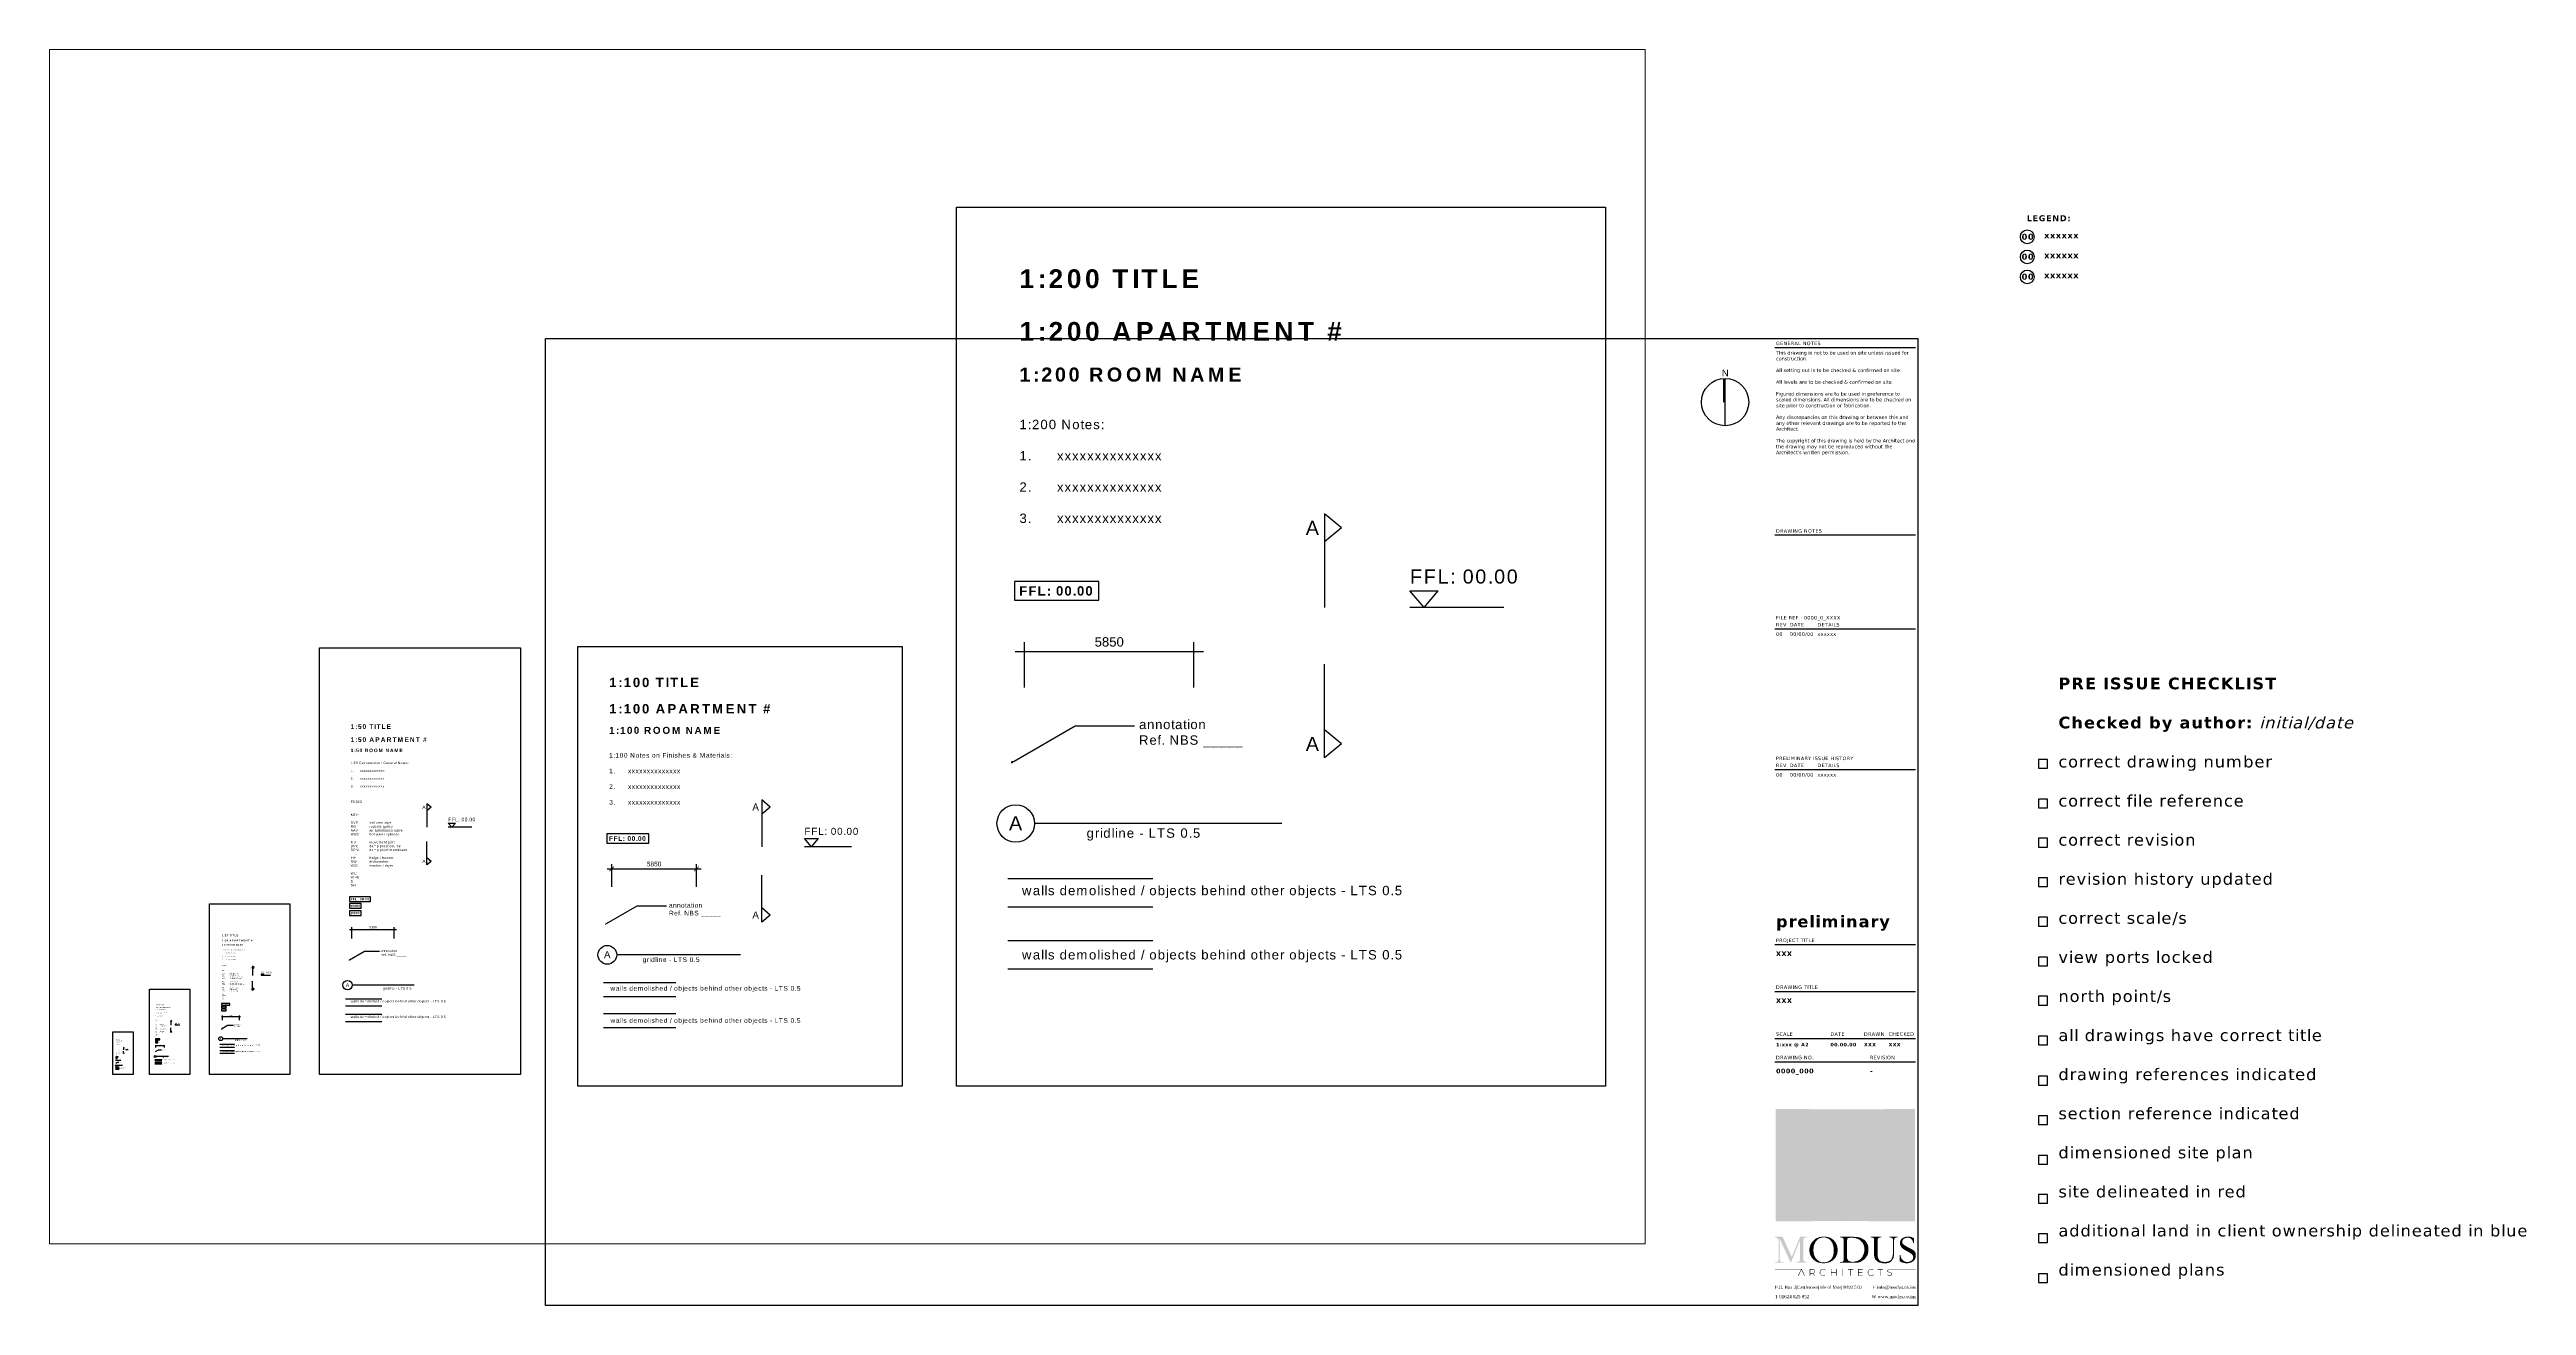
# Paper-space layout '(A2) 0000_000_XX XXX' of a CAD drawing. Header units: millimetres. Extents: x 61 to 1117, y 339 to 875.
# The model-space entities are those that its viewports show. They can reach past a viewport. Long polylines and large blocks are cut down to what shows.
import ezdxf
from ezdxf import colors
from ezdxf.entities.mleader import LeaderData, LeaderLine
from ezdxf.math import Vec2, Vec3

# ---------------------------------------------------------------- set-up
doc = ezdxf.new("R2010")
doc.units = ezdxf.units.MM
doc.header["$LTSCALE"] = 25
doc.header["$MEASUREMENT"] = 0
for name, pattern in [('ACAD_ISO11W100', [33, 12, -3, 12, -3, 0, -3]), ('DASHED2', [9.525, 6.35, -3.175]), ('HIDDEN2', [4.7625, 3.175, -1.5875])]:
    doc.linetypes.add(name, pattern=pattern)
for name, color, linetype, plot in [('01 - Outlines', 3, 'Continuous', False), ('01 - Preliminary Issue History', 1, 'Continuous', False), ('01 - Vport', 11, 'Continuous', False)]:
    doc.layers.add(name, color=color, linetype=linetype, plot=plot)
for name, color, linetype in [('01 - Title Block', 8, 'Continuous'), ('02 - Titles', 7, 'Continuous'), ('03 - Grids', 8, 'ACAD_ISO11W100'), ('05 - General Notes', 6, 'Continuous'), ('06 - Room Names', 2, 'Continuous'), ('07 - Dimensions', 6, 'Continuous'), ('19 - Air Barrier', 8, 'Continuous'), ('20 - Existing Walls', 2, 'Continuous'), ('21 - New Walls', 4, 'Continuous')]:
    doc.layers.add(name, color=color, linetype=linetype)
doc.styles.add('GENERATED_STYLE_1', font='arial.ttf')
doc.styles.add('GENERATED_STYLE_7', font='arialbd.ttf')
doc.styles.get("Standard").update_dxf_attribs({"font": 'arial.ttf'})
doc.dimstyles.new('Dimstyle_6', dxfattribs={"dimtxt": 100, "dimasz": 100, "dimexe": 0.18, "dimexo": 0, "dimgap": 25, "dimtad": 1, "dimtih": 1, "dimtoh": 1, "dimdec": 0, "dimzin": 0, "dimdsep": 46, "dimtxsty": 'GENERATED_STYLE_1', "dimblk": 'ARCHTICK', "dimcen": 0.09, "dimclrd": 256, "dimclre": 256, "dimclrt": 256, "dimazin": 0, "dimtfac": 1, "dimtdec": 0, "dimtmove": 2, "dimatfit": 3, "dimfxl": 1, "dimtolj": 1, "dimtzin": 0, "dimlwd": -1, "dimlwe": -1, "dimarcsym": 0})
doc.dimstyles.new('MODUS 50', dxfattribs={"dimtxt": 100, "dimasz": 100, "dimexe": 100, "dimexo": 0, "dimgap": 50, "dimtad": 2, "dimtoh": 1, "dimdec": 0, "dimzin": 0, "dimdsep": 46, "dimtxsty": 'GENERATED_STYLE_1', "dimblk": 'ARCHTICK', "dimcen": 0.09, "dimdle": 100, "dimclrd": 256, "dimclre": 256, "dimclrt": 256, "dimazin": 0, "dimtfac": 1, "dimtdec": 0, "dimtmove": 2, "dimatfit": 3, "dimfxl": 1, "dimtolj": 1, "dimtzin": 0, "dimlwd": -1, "dimlwe": -1, "dimarcsym": 0})

# ---------------------------------------------------------------- blocks, each defined once
blk = doc.blocks.new('*U10')
blk.add_lwpolyline([(-0.09375, -0.046875), (0, -0.046875), (0, 0.046875), (-0.09375, 0.046875)], close=True)
blk = doc.blocks.new('_ArchTick')
at = {"color": 0, "linetype": 'ByBlock', "const_width": 0.15}
blk.add_lwpolyline([(-0.5, -0.5), (0.5, 0.5)], dxfattribs=at)
blk = doc.blocks.new('*D20')
at = {"layer": '07 - Dimensions', "transparency": 16777216}
for p, q in [((21064, 9271), (25076, 9271)), ((21264, 8501), (21264, 9471)), ((24876, 8501), (24876, 9471))]:
    blk.add_line(p, q, dxfattribs=at)
at = {"layer": 'Defpoints', "color": 0, "linetype": 'Continuous', "transparency": 16777216}
for p in [(21264, 8501), (24876, 9271), (24876, 8501)]:
    blk.add_point(p, dxfattribs=at)
at = {"layer": '07 - Dimensions', "linetype": 'Continuous', "transparency": 16777216, "xscale": 200, "yscale": 200, "zscale": 200, "rotation": 180}
blk.add_blockref('_ArchTick', (21264, 9271), dxfattribs=at)
at = {"layer": '07 - Dimensions', "linetype": 'Continuous', "transparency": 16777216, "xscale": 200, "yscale": 200, "zscale": 200}
blk.add_blockref('_ArchTick', (24876, 9271), dxfattribs=at)
at = {"layer": '07 - Dimensions', "linetype": 'Continuous', "transparency": 16777216, "insert": (23070, 9473), "char_height": 200, "attachment_point": 5, "style": 'GENERATED_STYLE_1'}
blk.add_mtext('\\A1;\\A1;5850', dxfattribs=at)
blk = doc.blocks.new('_Dot')
at = {"color": 0, "linetype": 'ByBlock', "lineweight": -2}
blk.add_line((-0.5, 0), (-1, 0), dxfattribs=at)
at = {"color": 0, "linetype": 'ByBlock', "const_width": 0.5}
blk.add_lwpolyline([(-0.25, 0, 1), (0.25, 0, 1)], format="xyb", close=True, dxfattribs=at)
blk = doc.blocks.new('*D21')
at = {"layer": '07 - Dimensions', "transparency": 16777216}
for p, q in [((10091, 6676), (12097, 6676)), ((10191, 6291), (10191, 6776)), ((11997, 6291), (11997, 6776))]:
    blk.add_line(p, q, dxfattribs=at)
at = {"layer": 'Defpoints', "color": 0, "linetype": 'Continuous', "transparency": 16777216}
for p in [(11997, 6676), (10191, 6291), (11997, 6291)]:
    blk.add_point(p, dxfattribs=at)
at = {"layer": '07 - Dimensions', "linetype": 'Continuous', "transparency": 16777216, "xscale": 100, "yscale": 100, "zscale": 100, "rotation": 180}
blk.add_blockref('_ArchTick', (10191, 6676), dxfattribs=at)
at = {"layer": '07 - Dimensions', "linetype": 'Continuous', "transparency": 16777216, "xscale": 100, "yscale": 100, "zscale": 100}
blk.add_blockref('_ArchTick', (11997, 6676), dxfattribs=at)
at = {"layer": '07 - Dimensions', "linetype": 'Continuous', "transparency": 16777216, "insert": (11094, 6777), "char_height": 100, "attachment_point": 5, "style": 'GENERATED_STYLE_1'}
blk.add_mtext('\\A1;\\A1;5850', dxfattribs=at)
blk = doc.blocks.new('*D17')
at = {"layer": '07 - Dimensions', "transparency": 16777216}
for p, q in [((38461, 18542), (46486, 18542)), ((38861, 17002), (38861, 18942)), ((46086, 17002), (46086, 18942))]:
    blk.add_line(p, q, dxfattribs=at)
at = {"layer": 'Defpoints', "color": 0, "linetype": 'Continuous', "transparency": 16777216}
for p in [(46086, 18542), (38861, 17002), (46086, 17002)]:
    blk.add_point(p, dxfattribs=at)
at = {"layer": '07 - Dimensions', "linetype": 'Continuous', "transparency": 16777216, "xscale": 20, "yscale": 20, "zscale": 20, "rotation": 180}
blk.add_blockref('_ArchTick', (38861, 18542), dxfattribs=at)
at = {"layer": '07 - Dimensions', "linetype": 'Continuous', "transparency": 16777216, "xscale": 20, "yscale": 20, "zscale": 20}
blk.add_blockref('_ArchTick', (46086, 18542), dxfattribs=at)
at = {"layer": '07 - Dimensions', "linetype": 'Continuous', "transparency": 16777216, "insert": (42473, 18947), "char_height": 400, "attachment_point": 5, "style": 'GENERATED_STYLE_1'}
blk.add_mtext('\\A1;\\A1;5850', dxfattribs=at)
blk = doc.blocks.new('*D18')
at = {"layer": '07 - Dimensions', "transparency": 16777216}
for p, q in [((4631, 2969), (5433, 2969)), ((4671, 2815), (4671, 3009)), ((5393, 2815), (5393, 3009))]:
    blk.add_line(p, q, dxfattribs=at)
at = {"layer": 'Defpoints', "color": 0, "linetype": 'Continuous', "transparency": 16777216}
for p in [(4671, 2815), (5393, 2969), (5393, 2815)]:
    blk.add_point(p, dxfattribs=at)
at = {"layer": '07 - Dimensions', "linetype": 'Continuous', "transparency": 16777216, "xscale": 40, "yscale": 40, "zscale": 40, "rotation": 180}
blk.add_blockref('_ArchTick', (4671, 2969), dxfattribs=at)
at = {"layer": '07 - Dimensions', "linetype": 'Continuous', "transparency": 16777216, "xscale": 40, "yscale": 40, "zscale": 40}
blk.add_blockref('_ArchTick', (5393, 2969), dxfattribs=at)
at = {"layer": '07 - Dimensions', "linetype": 'Continuous', "transparency": 16777216, "insert": (5032, 3009), "char_height": 40, "attachment_point": 5, "style": 'GENERATED_STYLE_1'}
blk.add_mtext('\\A1;\\A1;5850', dxfattribs=at)
blk = doc.blocks.new('*D19')
at = {"layer": '07 - Dimensions', "transparency": 16777216}
for p, q in [((1817, 1733), (2218, 1733)), ((1837, 1656), (1837, 1753)), ((2198, 1656), (2198, 1753))]:
    blk.add_line(p, q, dxfattribs=at)
at = {"layer": 'Defpoints', "color": 0, "linetype": 'Continuous', "transparency": 16777216}
for p in [(1837, 1656), (2198, 1733), (2198, 1656)]:
    blk.add_point(p, dxfattribs=at)
at = {"layer": '07 - Dimensions', "linetype": 'Continuous', "transparency": 16777216, "xscale": 20, "yscale": 20, "zscale": 20, "rotation": 180}
blk.add_blockref('_ArchTick', (1837, 1733), dxfattribs=at)
at = {"layer": '07 - Dimensions', "linetype": 'Continuous', "transparency": 16777216, "xscale": 20, "yscale": 20, "zscale": 20}
blk.add_blockref('_ArchTick', (2198, 1733), dxfattribs=at)
at = {"layer": '07 - Dimensions', "linetype": 'Continuous', "transparency": 16777216, "insert": (2017, 1753), "char_height": 20, "attachment_point": 5, "style": 'GENERATED_STYLE_1'}
blk.add_mtext('\\A1;\\A1;5850', dxfattribs=at)
blk = doc.blocks.new('*D16')
at = {"layer": '07 - Dimensions', "transparency": 16777216}
for p, q in [((129, 1115), (329, 1115)), ((139, 1077), (139, 1125)), ((319, 1077), (319, 1125))]:
    blk.add_line(p, q, dxfattribs=at)
at = {"layer": 'Defpoints', "color": 0, "linetype": 'Continuous', "transparency": 16777216}
for p in [(139, 1077), (319, 1115), (319, 1077)]:
    blk.add_point(p, dxfattribs=at)
at = {"layer": '07 - Dimensions', "linetype": 'Continuous', "transparency": 16777216, "xscale": 10, "yscale": 10, "zscale": 10, "rotation": 180}
blk.add_blockref('_ArchTick', (139, 1115), dxfattribs=at)
at = {"layer": '07 - Dimensions', "linetype": 'Continuous', "transparency": 16777216, "xscale": 10, "yscale": 10, "zscale": 10}
blk.add_blockref('_ArchTick', (319, 1115), dxfattribs=at)
at = {"layer": '07 - Dimensions', "linetype": 'Continuous', "transparency": 16777216, "insert": (229, 1126), "char_height": 10, "attachment_point": 5, "style": 'GENERATED_STYLE_1'}
blk.add_mtext('\\A1;\\A1;5850', dxfattribs=at)

msp = doc.modelspace()

# ---------------------------------------------------------------- linework, layer by layer
at = {"layer": '03 - Grids'}
for p, q in [((49834.6, 11204.2), (39286.7, 11204.2)), ((26750.7, 5602.1), (21476.8, 5602.1)), ((12840.4, 4313.5), (10203.5, 4313.5)), ((2366.6, 1260.9), (1839.3, 1260.9)), ((5730.9, 2024), (4676.1, 2024)), ((403.7, 879.3), (140, 879.3))]:
    msp.add_line(p, q, dxfattribs=at)
at = {"layer": '03 - Grids', "color": 7, "linetype": 'Continuous'}
for centre, radius in [((38486.7, 11204.2), 800), ((21076.8, 5602.1), 400), ((10003.5, 4313.5), 200), ((1799.3, 1260.9), 40), ((4596.1, 2024), 80), ((120, 879.3), 20)]:
    msp.add_circle(centre, radius, dxfattribs=at)
at = {"layer": '05 - General Notes', "color": 6}
for points in [[(35959.6, 37492.9), (63621.6, 37492.9), (63621.6, 0), (35959.6, 0)], [(17379, 497.7), (8803.7, 497.7), (8803.7, 18691.1), (17379, 18691.1)], [(19813.2, 18746.4), (33644.2, 18746.4), (33644.2, 0), (19813.2, 0)], [(7546.3, 497.7), (4116.2, 497.7), (4116.2, 7775.1), (7546.3, 7775.1)], [(3274.4, 497.7), (1559.3, 497.7), (1559.3, 4136.4), (3274.4, 4136.4)], [(857.5, 497.7), (0, 497.7), (0, 2317), (857.5, 2317)]]:
    msp.add_lwpolyline(points, close=True, dxfattribs=at)
at = {"layer": '05 - General Notes', "color": 8}
for points in [[(38434.8, 20725.1), (42034.8, 20725.1), (42034.8, 21525.1), (38434.8, 21525.1)], [(21050.8, 10362.6), (22850.8, 10362.6), (22850.8, 10762.6), (21050.8, 10762.6)], [(10084.1, 7876.1), (10984.1, 7876.1), (10984.1, 8076.1), (10084.1, 8076.1)], [(10084.1, 7588.3), (10584.1, 7588.3), (10584.1, 7788.3), (10084.1, 7788.3)], [(10084.1, 7284.5), (10584.1, 7284.5), (10584.1, 7484.5), (10084.1, 7484.5)], [(4628.3, 3449.1), (4988.3, 3449.1), (4988.3, 3529.1), (4628.3, 3529.1)], [(4628.3, 3333.9), (4828.3, 3333.9), (4828.3, 3413.9), (4628.3, 3413.9)], [(4628.3, 3212.4), (4828.3, 3212.4), (4828.3, 3292.4), (4628.3, 3292.4)], [(128, 1235.5), (218, 1235.5), (218, 1255.5), (128, 1255.5)], [(128, 1206.8), (178, 1206.8), (178, 1226.8), (128, 1226.8)], [(128, 1176.4), (178, 1176.4), (178, 1196.4), (128, 1196.4)], [(1815.4, 1973.4), (1995.4, 1973.4), (1995.4, 2013.4), (1815.4, 2013.4)], [(1815.4, 1915.8), (1915.4, 1915.8), (1915.4, 1955.8), (1815.4, 1955.8)], [(1815.4, 1855), (1915.4, 1855), (1915.4, 1895), (1815.4, 1895)]]:
    msp.add_lwpolyline(points, close=True, dxfattribs=at)
at = {"layer": '07 - Dimensions'}
for p, q in [((51652.5, 24413.4), (51652.5, 20413.4)), ((55293.2, 21128.4), (56493.2, 21128.4)), ((59293.2, 20413.4), (55293.2, 20413.4)), ((51652.5, 13998.2), (51652.5, 17998.2)), ((13388.5, 12042.9), (13388.5, 11042.9)), ((27659.7, 12206.7), (27659.7, 10206.7)), ((14298.7, 11221.6), (14598.7, 11221.6)), ((15298.7, 11042.9), (14298.7, 11042.9)), ((29480, 10564.2), (30080, 10564.2)), ((13388.5, 9439.1), (13388.5, 10439.1)), ((31480, 10206.7), (29480, 10206.7)), ((27659.7, 6999.1), (27659.7, 8999.1)), ((5950.1, 5115.8), (5950.1, 4715.8)), ((5950.1, 4074.2), (5950.1, 4474.2)), ((6314.2, 4787.3), (6434.2, 4787.3)), ((6714.2, 4715.8), (6314.2, 4715.8)), ((2476.3, 2806.7), (2476.3, 2606.7)), ((2476.3, 2286), (2476.3, 2486)), ((2658.3, 2642.5), (2718.3, 2642.5)), ((2858.3, 2606.7), (2658.3, 2606.7)), ((458.5, 1652.2), (458.5, 1552.2)), ((458.5, 1391.8), (458.5, 1491.8)), ((549.5, 1570.1), (579.5, 1570.1)), ((649.5, 1552.2), (549.5, 1552.2))]:
    msp.add_line(p, q, dxfattribs=at)
at = {"layer": '07 - Dimensions', "color": 4}
for p, q in [((52367.6, 23813.4), (51652.5, 24413.4)), ((52367.6, 23813.4), (51652.5, 23213.4)), ((55893.2, 20413.4), (55293.2, 21128.4)), ((55893.2, 20413.4), (56493.2, 21128.4)), ((52367.6, 14598.2), (51652.5, 15198.2)), ((52367.6, 14598.2), (51652.5, 13998.2)), ((13567.3, 11892.9), (13388.5, 12042.9)), ((13567.3, 11892.9), (13388.5, 11742.9)), ((28017.2, 11906.7), (27659.7, 12206.7)), ((28017.2, 11906.7), (27659.7, 11606.7)), ((14448.7, 11042.9), (14298.7, 11221.6)), ((14448.7, 11042.9), (14598.7, 11221.6)), ((29780, 10206.7), (29480, 10564.2)), ((29780, 10206.7), (30080, 10564.2)), ((13567.3, 9589.1), (13388.5, 9739.1)), ((13567.3, 9589.1), (13388.5, 9439.1)), ((28017.2, 7299.1), (27659.7, 7599.1)), ((28017.2, 7299.1), (27659.7, 6999.1)), ((6021.6, 5055.8), (5950.1, 5115.8)), ((6021.6, 5055.8), (5950.1, 4995.8)), ((6374.2, 4715.8), (6314.2, 4787.3)), ((6374.2, 4715.8), (6434.2, 4787.3)), ((6021.6, 4134.2), (5950.1, 4194.2)), ((6021.6, 4134.2), (5950.1, 4074.2)), ((2512, 2776.7), (2476.3, 2806.7)), ((2512, 2776.7), (2476.3, 2746.7)), ((2512, 2316), (2476.3, 2346)), ((2512, 2316), (2476.3, 2286)), ((2688.3, 2606.7), (2658.3, 2642.5)), ((2688.3, 2606.7), (2718.3, 2642.5)), ((476.4, 1637.2), (458.5, 1652.2)), ((476.4, 1637.2), (458.5, 1622.2)), ((476.4, 1406.8), (458.5, 1421.8)), ((476.4, 1406.8), (458.5, 1391.8)), ((564.5, 1552.2), (549.5, 1570.1)), ((564.5, 1552.2), (579.5, 1570.1))]:
    msp.add_line(p, q, dxfattribs=at)
at = {"layer": '20 - Existing Walls', "color": 8, "linetype": 'HIDDEN2'}
for p, q in [((38151.5, 8852.6), (44338, 8852.6)), ((38151.5, 7652.6), (44338, 7652.6)), ((20909.2, 4426.3), (24002.4, 4426.3)), ((9919.7, 3725.6), (11466.3, 3725.6)), ((9919.7, 3425.6), (11466.3, 3425.6)), ((20909.2, 3826.3), (24002.4, 3826.3)), ((1782.5, 1143.3), (2091.8, 1143.3)), ((1782.5, 1083.3), (2091.8, 1083.3)), ((4562.6, 1788.9), (5181.2, 1788.9)), ((4562.6, 1668.9), (5181.2, 1668.9)), ((111.6, 820.5), (266.3, 820.5)), ((111.6, 790.5), (266.3, 790.5))]:
    msp.add_line(p, q, dxfattribs=at)
at = {"layer": '21 - New Walls', "color": 1, "linetype": 'DASHED2'}
for p, q in [((38151.5, 6207.3), (44338, 6207.3)), ((38151.5, 5007.3), (44338, 5007.3)), ((9919.7, 3064.3), (11466.3, 3064.3)), ((9919.7, 2764.3), (11466.3, 2764.3)), ((20909.2, 3103.6), (24002.4, 3103.6)), ((20909.2, 2503.6), (24002.4, 2503.6)), ((4562.6, 1524.3), (5181.2, 1524.3)), ((4562.6, 1404.3), (5181.2, 1404.3)), ((111.6, 754.4), (266.3, 754.4)), ((111.6, 724.4), (266.3, 724.4)), ((1782.5, 1011), (2091.8, 1011)), ((1782.5, 951), (2091.8, 951))]:
    msp.add_line(p, q, dxfattribs=at)

# ---------------------------------------------------------------- texts
at = {"layer": '02 - Titles', "attachment_point": 1, "style": 'GENERATED_STYLE_7'}
for s, width, insert, char_height in [('{\\T1.25;1:200 TITLE }', 7726.016, (38645.9, 34840.4), 800), ('{\\T1.25;1:100 TITLE }', 7726.016, (21156.4, 17420.2), 400), ('{\\T1.25;1:50 TITLE }', 3633.589, (10136.9, 15437.3), 200), ('{\\T1.25;1:20 TITLE }', 924.181, (4649.5, 6473.5), 80), ('{\\T1.25;1:10 TITLE }', 625.424, (1825.9, 3485.6), 40), ('{\\T1.25;1:5 TITLE }', 231.278, (133.3, 1991.7), 20)]:
    msp.add_mtext_dynamic_manual_height_columns(s, width=width, gutter_width=12.5, heights=[0], dxfattribs=dict(at, insert=insert, char_height=char_height))
at = {"layer": '03 - Grids', "attachment_point": 1, "style": 'GENERATED_STYLE_7'}
for insert, char_height in [((38200.8, 11514.8), 600), ((20933.8, 5757.4), 300), ((9932, 4391.2), 150), ((1785, 1276.4), 30), ((4567.5, 2055.1), 60), ((112.8, 887), 15)]:
    msp.add_mtext_dynamic_manual_height_columns('{\\fArial|b0|i0|c0|p34;\\T1.15;A\\fArial|b1|i0|c0|p34;\\P\\T1.25; }', width=934.828, gutter_width=12.5, heights=[0], dxfattribs=dict(at, insert=insert, char_height=char_height))
at = {"layer": '05 - General Notes', "style": 'GENERATED_STYLE_7'}
for s, width, insert, char_height, attachment_point in [('\\pxsm1;{\\fArial|b0|i0|c0|p34;\\T1.15;1:200 Notes:\\P\\P1.^Ixxxxxxxxxxxxxx\\P\\P2.^Ixxxxxxxxxxxxxx\\P\\P3.^Ixxxxxxxxxxxxxx\\P\\ps*;\\fArial|b1|i0|c0|p34;\\T1.25; }', 11345.14, (38645.9, 28421.6), 400, 1), ('{\\fArial|b0|i0|c0|p34;\\T1.15;A\\fArial|b1|i0|c0|p34;\\T1.25; }', 3008.916, (50852.5, 23813.4), 600, 4), ('{\\T1.15;FFL: 00.00\\P\\T1.25; }', 5803.31, (38634.8, 21325.1), 400, 1), ('{\\fArial|b0|i0|c0|p34;\\T1.15;FFL: 00.00\\fArial|b1|i0|c0|p34;\\T1.25; }', 6549.713, (55293.2, 21428.4), 600, 7), ('{\\fArial|b0|i0|c0|p34;\\T1.15;A\\fArial|b1|i0|c0|p34;\\T1.25; }', 3008.916, (50852.5, 14598.2), 600, 4), ('{\\fArial|b0|i0|c0|p34;\\T1.15;1:50 Construction / General Notes:\\P\\P1.^Ixxxxxxxxxxxxx\\P\\P2.^Ixxxxxxxxxxxxx\\P\\P3.^Ixxxxxxxxxxxxx\\P\\P\\P\\P\\fArial|b1|i0|c0|p34;\\T1.25; }', 3008.916, (10136.9, 13838.8), 100, 1), ('\\pxsm1;{\\fArial|b0|i0|c0|p34;\\T1.15;1:100 Notes on Finishes & Materials:\\P\\P1.^Ixxxxxxxxxxxxxx\\P\\P2.^Ixxxxxxxxxxxxxx\\P\\P3.^Ixxxxxxxxxxxxxx\\P\\ps*;\\fArial|b1|i0|c0|p34;\\T1.25; }', 6799.531, (21156.4, 14210.8), 200, 1), ('{\\fArial|b0|i0|c0|p34;\\T1.15;KEY:\\P\\PSVP^I^Isoil vent pipe\\PRG^I^Irodable gulley\\PAAV^I^Iair admittance valve\\PHWC^I^Ihot water cylinder\\P\\PMJ^I^Imovement joint\\PDPC^I^Idamp proof course\\PDPM^I^Idamp proof membrane\\P\\PF/F^I^Ifridge / freezer\\PDW^I^Idishwasher\\PW/D^I^Iwasher / dryer\\P\\PWC\\PWHB\\PS\\PSH}', 3008.916, (10136.9, 11626.2), 100, 1), ('{\\fArial|b0|i0|c0|p34;\\T1.15;FD30S\\fArial|b1|i0|c0|p34;\\T1.25; }', 3008.916, (10136.9, 12177.9), 100, 1), ('{\\fArial|b0|i0|c0|p34;\\T1.15;A\\fArial|b1|i0|c0|p34;\\T1.25; }', 3008.916, (13188.5, 11892.9), 150, 4), ('{\\fArial|b0|i0|c0|p34;\\T1.15;A\\fArial|b1|i0|c0|p34;\\T1.25; }', 3008.916, (27259.7, 11906.7), 300, 4), ('{\\fArial|b0|i0|c0|p34;\\T1.15;FFL: 00.00\\fArial|b1|i0|c0|p34;\\T1.25; }', 3008.916, (14298.7, 11296.6), 150, 7), ('{\\T1.15;FFL: 00.00\\P\\T1.25; }', 1594.693, (21150.8, 10662.6), 200, 1), ('{\\fArial|b0|i0|c0|p34;\\T1.15;FFL: 00.00\\fArial|b1|i0|c0|p34;\\T1.25; }', 3008.916, (29480, 10714.2), 300, 7), ('{\\fArial|b0|i0|c0|p34;\\T1.15;gridline - LTS 0.5}', 10669.08, (41507.2, 10994.7), 400, 1), ('{\\fArial|b0|i0|c0|p34;\\T1.15;A\\fArial|b1|i0|c0|p34;\\T1.25; }', 3008.916, (13188.5, 9589.1), 150, 4), ('{\\fArial|b0|i0|c0|p34;\\T1.15;walls demolished / objects behind other objects - LTS 0.5}', 19225.807, (38753.5, 8544.7), 400, 1), ('{\\T1.15;W000\\P\\T1.25; }', 934.828, (10134.1, 7738.3), 100, 1), ('{\\T1.15;FFL: 00.00\\P\\T1.25; }', 934.828, (10134.1, 8026.1), 100, 1), ('{\\T1.15;D000\\P\\T1.25; }', 934.828, (10134.1, 7434.5), 100, 1), ('{\\fArial|b0|i0|c0|p34;\\T1.15;A\\fArial|b1|i0|c0|p34;\\T1.25; }', 3008.916, (27259.7, 7299.1), 300, 4), ('{\\fArial|b0|i0|c0|p34;\\T1.15;1:20 Construction / General Notes:\\P\\P1.^Ixxxxxxxxxxxxx\\P\\P2.^Ixxxxxxxxxxxxx\\P\\P3.^Ixxxxxxxxxxxxx\\P\\P\\P\\P\\fArial|b1|i0|c0|p34;\\T1.25; }', 1505.495, (4649.5, 5834.1), 40, 1), ('{\\fArial|b0|i0|c0|p34;\\T1.15;gridline - LTS 0.5}', 3775.182, (22587, 5497.3), 200, 1), ('{\\fArial|b0|i0|c0|p34;\\T1.15;walls demolished / objects behind other objects - LTS 0.5}', 19177.529, (38753.5, 5803.7), 400, 1), ('{\\fArial|b0|i0|c0|p34;\\T1.15;KEY:\\P\\PSVP^I^Isoil vent pipe\\PRG^I^Irodable gulley\\PAAV^I^Iair admittance valve\\PHWC^I^Ihot water cylinder\\P\\PMJ^I^Imovement joint\\PDPC^I^Idamp proof course\\PDPM^I^Idamp proof membrane\\P\\PF/F^I^Ifridge / freezer\\PDW^I^Idishwasher\\PW/D^I^Iwasher / dryer\\P\\PWC\\PWHB\\PS\\PSH}', 1004.974, (4649.5, 4949.1), 40, 1), ('{\\fArial|b0|i0|c0|p34;\\T1.15;FD30S\\fArial|b1|i0|c0|p34;\\T1.25; }', 3008.916, (4649.5, 5169.8), 40, 1), ('{\\fArial|b0|i0|c0|p34;\\T1.15;A\\fArial|b1|i0|c0|p34;\\T1.25; }', 186.472, (5870.1, 5055.8), 60, 4), ('{\\fArial|b0|i0|c0|p34;\\T1.15;FFL: 00.00\\fArial|b1|i0|c0|p34;\\T1.25; }', 666.461, (6314.2, 4817.3), 60, 7), ('{\\fArial|b0|i0|c0|p34;\\T1.15;walls demolished / objects behind other objects - LTS 0.5}', 9738.239, (21210.2, 4272.4), 200, 1), ('{\\T1.15;W000\\P\\T1.25; }', 171.69, (4648.3, 3393.9), 40, 1), ('{\\T1.15;FFL: 00.00\\P\\T1.25; }', 339.794, (4648.3, 3509.1), 40, 1), ('{\\T1.15;D000\\P\\T1.25; }', 155.877, (4648.3, 3272.4), 40, 1), ('{\\fArial|b0|i0|c0|p34;\\T1.15;A\\fArial|b1|i0|c0|p34;\\T1.25; }', 366.597, (5870.1, 4134.2), 60, 4), ('{\\fArial|b0|i0|c0|p34;\\T1.15;walls demolished / objects behind other objects - LTS 0.5}', 4831.353, (10136.9, 3670.3), 100, 1), ('{\\fArial|b0|i0|c0|p34;\\T1.15;gridline - LTS 0.5}', 3775.182, (11513.7, 4217.3), 100, 1), ('{\\fArial|b0|i0|c0|p34;\\T1.15;KEY:\\P\\PSVP^I^Isoil vent pipe\\PRG^I^Irodable gulley\\PAAV^I^Iair admittance valve\\PHWC^I^Ihot water cylinder\\P\\PMJ^I^Imovement joint\\PDPC^I^Idamp proof course\\PDPM^I^Idamp proof membrane\\P\\PF/F^I^Ifridge / freezer\\PDW^I^Idishwasher\\PW/D^I^Iwasher / dryer\\P\\PWC\\PWHB\\PS\\PSH}', 544.1, (1825.9, 2723.4), 20, 1), ('{\\fArial|b0|i0|c0|p34;\\T1.15;1:10 Construction / General Notes:\\P\\P1.^Ixxxxxxxxxxxxx\\P\\P2.^Ixxxxxxxxxxxxx\\P\\P3.^Ixxxxxxxxxxxxx\\P\\P\\P\\P\\fArial|b1|i0|c0|p34;\\T1.25; }', 765.804, (1825.9, 3165.9), 20, 1), ('{\\fArial|b0|i0|c0|p34;\\T1.15;FD30S\\fArial|b1|i0|c0|p34;\\T1.25; }', 339.502, (1825.9, 2833.7), 20, 1), ('{\\fArial|b0|i0|c0|p34;\\T1.15;A\\fArial|b1|i0|c0|p34;\\T1.25; }', 172.758, (2436.3, 2776.7), 30, 4), ('{\\fArial|b0|i0|c0|p34;\\T1.15;A\\fArial|b1|i0|c0|p34;\\T1.25; }', 118.54, (2436.3, 2316), 30, 4), ('{\\fArial|b0|i0|c0|p34;\\T1.15;FFL: 00.00\\fArial|b1|i0|c0|p34;\\T1.25; }', 379.796, (2658.3, 2657.5), 30, 7), ('{\\fArial|b0|i0|c0|p34;\\T1.15;walls demolished / objects behind other objects - LTS 0.5}', 5057.247, (10136.9, 3009), 100, 1), ('{\\fArial|b0|i0|c0|p34;\\T1.15;walls demolished / objects behind other objects - LTS 0.5}', 9055.133, (21210.2, 2901.8), 200, 1), ('{\\T1.15;W000\\P\\T1.25; }', 42.247, (133, 1221.8), 10, 1), ('{\\fArial|b0|i0|c0|p34;\\T1.15;KEY:\\P\\PSVP^I^Isoil vent pipe\\PRG^I^Irodable gulley\\PAAV^I^Iair admittance valve\\PHWC^I^Ihot water cylinder\\P\\PMJ^I^Imovement joint\\PDPC^I^Idamp proof course\\PDPM^I^Idamp proof membrane\\P\\PF/F^I^Ifridge / freezer\\PDW^I^Idishwasher\\PW/D^I^Iwasher / dryer\\P\\PWC\\PWHB\\PS\\PSH}', 263.346, (133.3, 1610.5), 10, 1), ('{\\fArial|b0|i0|c0|p34;\\T1.15;1:5 Construction / General Notes:\\P\\P1.^Ixxxxxxxxxxxxx\\P\\P2.^Ixxxxxxxxxxxxx\\P\\P3.^Ixxxxxxxxxxxxx\\P\\P\\P\\P\\fArial|b1|i0|c0|p34;\\T1.25; }', 275.317, (133.3, 1831.8), 10, 1), ('{\\T1.15;FFL: 00.00\\P\\T1.25; }', 81.053, (133, 1250.5), 10, 1), ('{\\T1.15;D000\\P\\T1.25; }', 40.879, (133, 1191.4), 10, 1), ('{\\fArial|b0|i0|c0|p34;\\T1.15;FD30S\\fArial|b1|i0|c0|p34;\\T1.25; }', 339.502, (133.3, 1665.7), 10, 1), ('{\\fArial|b0|i0|c0|p34;\\T1.15;A\\fArial|b1|i0|c0|p34;\\T1.25; }', 23.911, (438.5, 1637.2), 15, 4), ('{\\fArial|b0|i0|c0|p34;\\T1.15;A\\fArial|b1|i0|c0|p34;\\T1.25; }', 27.221, (438.5, 1406.8), 15, 4), ('{\\fArial|b0|i0|c0|p34;\\T1.15;FFL: 00.00\\fArial|b1|i0|c0|p34;\\T1.25; }', 141.63, (549.5, 1577.6), 15, 7), ('{\\T1.15;W000\\P\\T1.25; }', 101.496, (1825.4, 1945.8), 20, 1), ('{\\fArial|b0|i0|c0|p34;\\T1.15;walls demolished / objects behind other objects - LTS 0.5}', 916.92, (1825.9, 1132.2), 20, 1), ('{\\T1.15;FFL: 00.00\\P\\T1.25; }', 162.739, (1825.4, 2003.4), 20, 1), ('{\\T1.15;D000\\P\\T1.25; }', 94.517, (1825.4, 1885), 20, 1), ('{\\fArial|b0|i0|c0|p34;\\T1.15;gridline - LTS 0.5}', 533.43, (2101.3, 1241.6), 20, 1), ('{\\fArial|b0|i0|c0|p34;\\T1.15;walls demolished / objects behind other objects - LTS 0.5}', 1900.522, (4649.5, 1766.7), 40, 1), ('{\\fArial|b0|i0|c0|p34;\\T1.15;walls demolished / objects behind other objects - LTS 0.5}', 2035.913, (4649.5, 1502.2), 40, 1), ('{\\fArial|b0|i0|c0|p34;\\T1.15;gridline - LTS 0.5}', 729.968, (5200.2, 1985.5), 40, 1), ('{\\fArial|b0|i0|c0|p34;\\T1.15;walls demolished / objects behind other objects - LTS 0.5}', 455.67, (133.3, 815), 10, 1), ('{\\fArial|b0|i0|c0|p34;\\T1.15;walls demolished / objects behind other objects - LTS 0.5}', 434.685, (133.3, 748.8), 10, 1), ('{\\fArial|b0|i0|c0|p34;\\T1.15;gridline - LTS 0.5}', 154.604, (271, 869.7), 10, 1), ('{\\fArial|b0|i0|c0|p34;\\T1.15;walls demolished / objects behind other objects - LTS 0.5}', 1110.18, (1825.9, 1000), 20, 1)]:
    msp.add_mtext_dynamic_manual_height_columns(s, width=width, gutter_width=12.5, heights=[0], dxfattribs=dict(at, insert=insert, char_height=char_height, attachment_point=attachment_point))
at = {"layer": '06 - Room Names', "attachment_point": 1, "style": 'GENERATED_STYLE_7'}
for s, width, insert, char_height in [('{\\T1.25;1:200 APARTMENT # }', 18326.044, (38645.9, 32594.1), 800), ('{\\T1.25;1:200 ROOM NAME }', 18763.912, (38645.9, 30651.3), 600), ('{\\T1.25;1:100 APARTMENT # }', 7726.016, (21156.4, 16297.1), 400), ('{\\T1.25;1:50 APARTMENT # }', 3633.589, (10136.9, 14881.9), 200), ('{\\T1.25;1:100 ROOM NAME }', 5753.498, (21156.4, 15325.7), 300), ('{\\T1.25;1:50 ROOM NAME }', 3008.916, (10136.9, 14396.2), 150), ('{\\T1.25;1:20 ROOM NAME }', 1331.968, (4649.5, 6057.1), 60), ('{\\T1.25;1:20 APARTMENT # }', 1809.167, (4649.5, 6251.4), 80), ('{\\T1.25;1:10 ROOM NAME }', 675.41, (1825.9, 3277.4), 30), ('{\\T1.25;1:10 APARTMENT # }', 834.547, (1825.9, 3374.5), 40), ('{\\T1.25;1:5 ROOM NAME }', 290.943, (133.3, 1887.5), 15), ('{\\T1.25;1:5 APARTMENT # }', 390.385, (133.3, 1936.1), 20)]:
    msp.add_mtext_dynamic_manual_height_columns(s, width=width, gutter_width=12.5, heights=[0], dxfattribs=dict(at, insert=insert, char_height=char_height))

# ---------------------------------------------------------------- dimensions: what is measured, and where the dimension line sits
at = {"layer": '07 - Dimensions', "linetype": 'Continuous'}
for base, p1, p2, override, picture, middle in [((46085.6, 18542.3), (38861.1, 17002), (46085.6, 17002), {"dimtxt": 400, "dimasz": 20, "dimexe": 400, "dimgap": 200, "dimtad": 2, "dimtih": 0, "dimdle": 400, "dimse1": 0, "dimclrd": 256, "dimclre": 256, "dimclrt": 256, "dimfxlon": 0, "dimlwd": 65535, "dimlwe": 65535}, '*D17', (42473.4, 18946.6)), ((24876.2, 9271.2), (21264, 8501), (24876.2, 8501), {"dimtxt": 200, "dimasz": 200, "dimexe": 200, "dimgap": 100, "dimtad": 2, "dimtih": 0, "dimdle": 200, "dimse1": 0, "dimclrd": 256, "dimclre": 256, "dimclrt": 256, "dimfxlon": 0, "dimlwd": 65535, "dimlwe": 65535}, '*D20', (23070.1, 9473.3)), ((5393.4, 2968.9), (4671, 2814.8), (5393.4, 2814.8), {"dimtxt": 40, "dimasz": 40, "dimexe": 40, "dimgap": 20, "dimtad": 2, "dimtih": 0, "dimdle": 40, "dimse1": 0, "dimclrd": 256, "dimclre": 256, "dimclrt": 256, "dimfxlon": 0, "dimlwd": 65535, "dimlwe": 65535}, '*D18', (5032.2, 3009.3)), ((319.3, 1115.5), (138.7, 1077), (319.3, 1077), {"dimtxt": 10, "dimasz": 10, "dimexe": 10, "dimgap": 5, "dimtad": 2, "dimtih": 0, "dimdle": 10, "dimse1": 0, "dimclrd": 256, "dimclre": 256, "dimclrt": 256, "dimfxlon": 0, "dimlwd": 65535, "dimlwe": 65535}, '*D16', (229, 1125.6)), ((2197.9, 1733.3), (1836.7, 1656.3), (2197.9, 1656.3), {"dimtxt": 20, "dimasz": 20, "dimexe": 20, "dimgap": 10, "dimtad": 2, "dimtih": 0, "dimdle": 20, "dimse1": 0, "dimclrd": 256, "dimclre": 256, "dimclrt": 256, "dimfxlon": 0, "dimlwd": 65535, "dimlwe": 65535}, '*D19', (2017.3, 1753.5))]:
    dim = msp.add_linear_dim(base=base, p1=p1, p2=p2, text='\\A1;5850', dimstyle='Dimstyle_6', override=override, dxfattribs=at)
    dim.commit()
    dim.dimension.update_dxf_attribs({"geometry": picture, "text_midpoint": middle})
dim = msp.add_linear_dim(base=(11996.8, 6675.6), p1=(10190.7, 6290.5), p2=(11996.8, 6290.5), text='\\A1;5850', dimstyle='MODUS 50', dxfattribs=at)
dim.commit()
dim.dimension.update_dxf_attribs({"geometry": '*D21', "text_midpoint": (11093.7, 6776.7)})

# ---------------------------------------------------------------- leaders
at = {"layer": '05 - General Notes'}
ml = msp.add_multileader_mtext('Standard', dxfattribs=at)
ml.set_content('\\pxsm1;{\\fArial|b0|i0|c0|p34;\\T1.1;annotation\\PRef. NBS _____}', color=256)
ml.set_leader_properties()
ml.set_arrow_properties(name='DOT')
ml.build(insert=Vec2(0, 0))
ml.multileader.update_dxf_attribs({"dogleg_length": 0.36, "arrow_head_size": 100})
ctx = ml.context
ctx.base_point, ctx.char_height, ctx.arrow_head_size, ctx.landing_gap_size, ctx.plane_origin = Vec3(43544.8, 15373.1), 400, 100, 200, Vec3(36234.1, 14408.6)
notes = []
notes.append((ctx, [(0, (1, 1, 0), (41025.6, 15373.1), (1, 0), 2519.1, [(0, [(38331.6, 13817.7)], 0, [])])]))
ctx.mtext.insert, ctx.mtext.line_spacing_factor, ctx.mtext.flow_direction = Vec3(43744.8, 15628.6), 0.6, 5
ml = msp.add_multileader_mtext('Standard', dxfattribs=at)
ml.set_content('\\pxsm1;{\\fArial|b0|i0|c0|p34;\\T1.1;annotation\\PRef. NBS _____}', color=256)
ml.set_leader_properties()
ml.set_arrow_properties(name='DOT')
ml.build(insert=Vec2(0, 0))
ml.multileader.update_dxf_attribs({"dogleg_length": 0.36, "arrow_head_size": 50})
ctx = ml.context
ctx.base_point, ctx.char_height, ctx.arrow_head_size, ctx.landing_gap_size, ctx.plane_origin = Vec3(23605.8, 7686.6), 200, 50, 100, Vec3(19950.5, 7204.3)
notes.append((ctx, [(0, (1, 1, 0), (22346.2, 7686.6), (1, 0), 1259.6, [(0, [(20999.2, 6908.9)], 0, [])])]))
ctx.mtext.insert, ctx.mtext.line_spacing_factor, ctx.mtext.flow_direction = Vec3(23705.8, 7814.3), 0.6, 5
ml = msp.add_multileader_mtext('Standard', dxfattribs=at)
ml.set_content('\\pxsm1;{\\fArial|b0|i0|c0|p34;\\T1.1;annotation\\PRef. NBS _____}', color=256)
ml.set_leader_properties()
ml.set_arrow_properties(name='DOT')
ml.build(insert=Vec2(0, 0))
ml.multileader.update_dxf_attribs({"dogleg_length": 0.36, "arrow_head_size": 25})
ctx = ml.context
ctx.base_point, ctx.char_height, ctx.arrow_head_size, ctx.landing_gap_size, ctx.plane_origin = Vec3(11361.6, 5760.3), 100, 25, 50, Vec3(9533.9, 5519.2)
notes.append((ctx, [(0, (1, 1, 0), (10731.8, 5760.3), (1, 0), 629.8, [(0, [(10058.3, 5371.5)], 0, [])])]))
ctx.mtext.insert, ctx.mtext.line_spacing_factor, ctx.mtext.flow_direction = Vec3(11411.6, 5824.2), 0.6, 5
ml = msp.add_multileader_mtext('Standard', dxfattribs=at)
ml.set_content('\\pxsm1;{\\fArial|b0|i0|c0|p34;\\T1.1;annotation\\PRef. NBS _____}', color=256)
ml.set_leader_properties()
ml.set_arrow_properties(name='DOT')
ml.build(insert=Vec2(0, 0))
ml.multileader.update_dxf_attribs({"dogleg_length": 0.36, "arrow_head_size": 10})
ctx = ml.context
ctx.base_point, ctx.char_height, ctx.arrow_head_size, ctx.landing_gap_size, ctx.plane_origin = Vec3(5139.3, 2602.7), 40, 10, 20, Vec3(4408.3, 2506.3)
notes.append((ctx, [(0, (1, 1, 0), (4887.4, 2602.7), (1, 0), 251.9, [(0, [(4618, 2447.2)], 0, [])])]))
ctx.mtext.insert, ctx.mtext.line_spacing_factor, ctx.mtext.flow_direction = Vec3(5159.3, 2628.3), 0.6, 5
ml = msp.add_multileader_mtext('Standard', dxfattribs=at)
ml.set_content('\\pxsm1;{\\fArial|b0|i0|c0|p34;\\T1.1;annotation\\PRef. NBS _____}', color=256)
ml.set_leader_properties()
ml.set_arrow_properties(name='DOT')
ml.build(insert=Vec2(0, 0))
ml.multileader.update_dxf_attribs({"dogleg_length": 0.36, "arrow_head_size": 5})
ctx = ml.context
ctx.base_point, ctx.char_height, ctx.arrow_head_size, ctx.landing_gap_size, ctx.plane_origin = Vec3(2070.9, 1550.2), 20, 5, 10, Vec3(1705.3, 1502)
notes.append((ctx, [(0, (1, 1, 0), (1944.9, 1550.2), (1, 0), 126, [(0, [(1810.2, 1472.4)], 0, [])])]))
ctx.mtext.insert, ctx.mtext.line_spacing_factor, ctx.mtext.flow_direction = Vec3(2080.9, 1563), 0.6, 5
ml = msp.add_multileader_mtext('Standard', dxfattribs=at)
ml.set_content('\\pxsm1;{\\fArial|b0|i0|c0|p34;\\T1.1;annotation\\PRef. NBS _____}', color=256)
ml.set_leader_properties()
ml.set_arrow_properties(name='DOT')
ml.build(insert=Vec2(0, 0))
ml.multileader.update_dxf_attribs({"dogleg_length": 0.36, "arrow_head_size": 2.5})
ctx = ml.context
ctx.base_point, ctx.char_height, ctx.arrow_head_size, ctx.landing_gap_size, ctx.plane_origin = Vec3(255.8, 1024), 10, 2.5, 5, Vec3(73, 999.8)
notes.append((ctx, [(0, (1, 1, 0), (192.8, 1024), (1, 0), 63, [(0, [(125.5, 985.1)], 0, [])])]))
ctx.mtext.insert, ctx.mtext.line_spacing_factor, ctx.mtext.flow_direction = Vec3(260.8, 1030.3), 0.6, 5
for ctx, leaders in notes:
    for number, flags, end, landing, length, lines in leaders:
        leader = LeaderData()
        leader.index, (leader.has_last_leader_line, leader.has_dogleg_vector, leader.attachment_direction) = number, flags
        leader.last_leader_point, leader.dogleg_vector, leader.dogleg_length = Vec3(end), Vec3(landing), length
        for number, points, colour, breaks in lines:
            line = LeaderLine()
            line.index, line.vertices, line.color, line.breaks = number, Vec3.list(points), colors.encode_raw_color(colour), breaks
            leader.lines.append(line)
        ctx.leaders.append(leader)

psp = doc.layouts.new('(A2) 0000_000_XX XXX')

# ---------------------------------------------------------------- hatches: boundary and pattern name
at = {"layer": '01 - Title Block', "linetype": 'Continuous'}
for color, points in [(255, [(826.4, 375.1), (806.3, 419.5), (806.3, 400.3), (806.2, 400.3), (806.2, 383.7), (806.2, 383.1), (806.3, 382.1), (806.3, 381.2), (806.4, 380.4), (806.5, 379.7), (806.7, 379.1), (806.9, 378.7), (807.1, 378.3), (807.2, 378.1), (807.4, 378), (807.7, 377.6), (808.2, 377.4), (808.6, 377.1), (809.1, 376.9), (809.7, 376.8), (810.3, 376.7), (811, 376.7), (811.3, 376.7), (813, 376.7), (813, 375.4), (797.2, 375.4), (797.2, 376.7), (798.9, 376.7), (799.3, 376.7), (800, 376.7), (800.6, 376.8), (801.2, 377), (801.8, 377.2), (802.2, 377.5), (802.7, 377.9), (803.1, 378.3), (803.2, 378.5), (803.3, 378.6), (803.5, 379), (803.6, 379.5), (803.7, 380), (803.8, 380.7), (803.9, 381.4), (804, 382.2), (804, 383.2), (804, 383.7), (804, 400.2), (804, 415.4), (804, 416.1), (803.9, 417.3), (803.7, 418.1), (803.6, 418.6), (803.5, 419), (803.4, 419.4), (803.3, 419.6), (803.2, 419.7), (803.1, 419.9), (802.9, 420.2), (802.7, 420.4), (802.4, 420.7), (801.8, 421.1), (801.5, 421.3), (801.3, 421.4), (800.9, 421.5), (800.5, 421.6), (800, 421.7), (799.5, 421.8), (798.9, 421.9), (797.9, 422), (797.2, 422), (797.2, 423.3), (811.6, 423.3), (828.4, 386.3), (843.7, 423.3), (856.6, 423.3), (856.6, 422), (855, 422), (854.6, 422), (853.9, 421.9), (853.2, 421.8), (852.6, 421.6), (852.1, 421.4), (851.6, 421.1), (851.2, 420.7), (850.8, 420.3), (850.6, 420.1), (850.6, 420), (850.4, 419.7), (850.3, 419.3), (850.2, 418.8), (850.1, 418.3), (850, 417.6), (849.9, 416.6), (849.9, 415.8), (849.9, 392.6), (849.9, 383.7), (849.9, 383.1), (849.9, 382.1), (850, 381.2), (850.1, 380.4), (850.2, 379.7), (850.3, 379.1), (850.5, 378.7), (850.7, 378.3), (850.9, 378.1), (851, 378), (851.4, 377.6), (851.8, 377.4), (852.3, 377.1), (852.8, 376.9), (853.4, 376.8), (854, 376.7), (854.6, 376.7), (855, 376.7), (856.6, 376.7), (856.6, 375.4), (836.7, 375.4), (836.7, 376.7), (838.4, 376.7), (838.8, 376.7), (839.5, 376.7), (840.2, 376.8), (840.8, 377), (841.3, 377.2), (841.8, 377.5), (842.2, 377.9), (842.6, 378.3), (842.7, 378.5), (842.8, 378.6), (843, 379), (843.1, 379.5), (843.3, 380), (843.4, 380.7), (843.4, 381.4), (843.5, 382.2), (843.5, 383.2), (843.5, 383.7), (843.5, 415.9), (843.5, 416.7), (826.4, 375.1)]), (256, [(803.7, 357.7), (799, 367.9), (799, 363.5), (799, 359.6), (799, 359.4), (799, 359), (799.1, 358.7), (799.2, 358.4), (799.2, 358.4), (799.3, 358.3), (799.5, 358.1), (799.7, 358.1), (800, 358), (800.2, 358), (800.6, 358), (800.6, 357.7), (796.9, 357.7), (796.9, 358), (797.3, 358), (797.5, 358), (797.8, 358.1), (798, 358.2), (798.2, 358.3), (798.3, 358.4), (798.3, 358.5), (798.4, 358.7), (798.5, 359), (798.5, 359.4), (798.5, 359.6), (798.5, 363.4), (798.5, 366.9), (798.5, 367.3), (798.4, 367.6), (798.4, 367.8), (798.3, 367.9), (798.3, 368), (798, 368.2), (797.9, 368.3), (797.8, 368.3), (797.6, 368.4), (797.2, 368.5), (796.9, 368.5), (796.9, 368.8), (800.2, 368.8), (804.1, 360.2), (807.7, 368.8), (810.6, 368.8), (810.6, 368.5), (810.2, 368.5), (810.1, 368.5), (809.8, 368.4), (809.5, 368.3), (809.3, 368.1), (809.2, 368), (809.2, 368), (809.1, 367.8), (809.1, 367.4), (809.1, 367), (809.1, 361.7), (809.1, 359.6), (809.1, 359.4), (809.1, 359), (809.2, 358.7), (809.2, 358.4), (809.3, 358.4), (809.4, 358.3), (809.6, 358.2), (809.8, 358.1), (810.1, 358), (810.2, 358), (810.6, 358), (810.6, 357.7), (806, 357.7), (806, 358), (806.4, 358), (806.6, 358), (806.9, 358.1), (807.1, 358.2), (807.3, 358.3), (807.4, 358.4), (807.5, 358.5), (807.5, 358.7), (807.6, 359), (807.6, 359.4), (807.6, 359.6), (807.6, 367.2), (803.7, 357.7)]), (256, [(817.6, 357.5), (817.6, 357.9), (817.9, 357.9), (818.4, 357.9), (818.9, 358), (819.3, 358.1), (819.7, 358.3), (820.1, 358.5), (820.4, 358.8), (820.8, 359.1), (820.9, 359.2), (821, 359.4), (821.3, 359.8), (821.5, 360.2), (821.7, 360.6), (821.8, 361.1), (821.9, 361.6), (822, 362.2), (822, 362.7), (822, 363.1), (822, 363.4), (822, 363.9), (821.9, 364.5), (821.8, 365), (821.7, 365.3), (821.6, 365.5), (821.5, 366), (821.2, 366.4), (821, 366.8), (820.8, 367), (820.7, 367.2), (820.4, 367.5), (820, 367.8), (819.7, 368), (819.5, 368.1), (819.2, 368.2), (818.8, 368.4), (818.4, 368.5), (817.9, 368.5), (817.6, 368.5), (817.4, 368.5), (816.9, 368.4), (816.4, 368.3), (816, 368.2), (815.8, 368.1), (815.6, 368), (815.2, 367.7), (814.9, 367.4), (814.6, 367.1), (814.4, 366.9), (814.3, 366.7), (814.1, 366.3), (813.9, 365.9), (813.7, 365.4), (813.6, 365.2), (813.5, 364.9), (813.4, 364.4), (813.4, 363.9), (813.3, 363.3), (813.3, 363), (813.3, 362.8), (813.4, 362.3), (813.5, 361.8), (813.6, 361.3), (813.6, 361.1), (813.7, 360.9), (813.9, 360.4), (814.1, 360), (814.4, 359.6), (814.5, 359.4), (814.7, 359.3), (815, 358.9), (815.3, 358.7), (815.7, 358.4), (815.9, 358.3), (816.1, 358.2), (816.5, 358), (816.9, 357.9), (817.4, 357.9), (817.6, 357.9), (817.6, 357.5), (817.3, 357.5), (816.7, 357.6), (816.1, 357.7), (815.5, 357.8), (815.2, 357.9), (814.9, 358), (814.4, 358.3), (814, 358.6), (813.5, 358.9), (813.3, 359.1), (813.1, 359.3), (812.8, 359.7), (812.5, 360.1), (812.2, 360.6), (812.1, 360.9), (812, 361.1), (811.8, 361.7), (811.7, 362.2), (811.6, 362.8), (811.6, 363.1), (811.6, 363.4), (811.7, 364), (811.8, 364.6), (812, 365.1), (812.1, 365.4), (812.2, 365.6), (812.5, 366.1), (812.8, 366.6), (813.2, 367), (813.4, 367.2), (813.6, 367.4), (814, 367.8), (814.5, 368.1), (815, 368.3), (815.3, 368.4), (815.6, 368.6), (816.2, 368.7), (816.9, 368.8), (817.5, 368.9), (817.9, 368.9), (818.2, 368.9), (818.8, 368.8), (819.3, 368.7), (819.9, 368.6), (820.1, 368.5), (820.4, 368.4), (820.9, 368.1), (821.4, 367.8), (821.8, 367.5), (822, 367.3), (822.2, 367.1), (822.5, 366.7), (822.9, 366.2), (823.1, 365.7), (823.2, 365.5), (823.4, 365.2), (823.5, 364.6), (823.6, 364.1), (823.7, 363.5), (823.7, 363.2), (823.7, 362.8), (823.6, 362.3), (823.5, 361.7), (823.4, 361.1), (823.3, 360.9), (823.1, 360.6), (822.9, 360.1), (822.6, 359.7), (822.2, 359.3), (822, 359.1), (821.8, 358.9), (821.4, 358.6), (820.9, 358.3), (820.4, 358), (820.1, 357.9), (819.8, 357.8), (819.2, 357.7), (818.6, 357.6), (818, 357.5), (817.6, 357.5)]), (256, [(824.7, 357.7), (824.7, 358), (825.1, 358), (825.2, 358), (825.5, 358.1), (825.8, 358.1), (825.9, 358.3), (826, 358.4), (826.1, 358.4), (826.2, 358.7), (826.2, 359), (826.2, 359.5), (826.2, 359.9), (826.2, 360.1), (826.2, 366.8), (826.2, 366.9), (826.2, 366.9), (826.2, 366.9), (826.2, 367.1), (826.2, 367.5), (826.2, 367.8), (826.1, 368.1), (826, 368.1), (825.9, 368.2), (825.8, 368.4), (825.5, 368.4), (825.2, 368.5), (825.1, 368.5), (824.7, 368.5), (824.7, 368.8), (829.3, 368.8), (829.2, 368.4), (829, 368.4), (828.6, 368.3), (828.3, 368.3), (828.1, 368.2), (828, 368.2), (827.9, 368.1), (827.8, 368), (827.8, 367.8), (827.8, 367.6), (827.7, 367.4), (827.7, 359.6), (827.8, 359.5), (827.8, 359.2), (827.9, 359.1), (828, 359), (828.2, 358.7), (828.3, 358.6), (828.5, 358.5), (828.9, 358.3), (829.1, 358.3), (829.3, 358.2), (829.8, 358.1), (830.1, 358.1), (830.3, 358.1), (830.8, 358.2), (831.3, 358.3), (831.8, 358.4), (832, 358.5), (832.2, 358.5), (832.6, 358.8), (833, 359), (833.4, 359.3), (833.6, 359.5), (833.7, 359.6), (834, 360), (834.3, 360.4), (834.5, 360.9), (834.6, 361.1), (834.7, 361.3), (834.9, 361.9), (835, 362.4), (835, 363.1), (835, 363.4), (835, 363.7), (835, 364.3), (834.9, 364.8), (834.7, 365.4), (834.6, 365.6), (834.5, 365.8), (834.3, 366.2), (834, 366.6), (833.6, 367), (833.5, 367.1), (833.3, 367.3), (832.9, 367.6), (832.4, 367.8), (831.9, 368), (831.6, 368.1), (831.4, 368.2), (830.8, 368.3), (829.9, 368.4), (829.2, 368.4), (829.3, 368.8), (830, 368.8), (831.5, 368.7), (832.4, 368.6), (832.8, 368.6), (833, 368.5), (833.3, 368.4), (833.8, 368.2), (834.3, 367.9), (834.8, 367.6), (835, 367.5), (835.2, 367.3), (835.6, 366.9), (835.9, 366.5), (836.2, 366), (836.3, 365.8), (836.5, 365.5), (836.6, 364.9), (836.8, 364.3), (836.8, 363.6), (836.8, 363.3), (836.8, 363), (836.8, 362.3), (836.6, 361.8), (836.5, 361.2), (836.4, 360.9), (836.2, 360.7), (835.9, 360.2), (835.6, 359.8), (835.3, 359.3), (835.1, 359.2), (834.8, 359), (834.4, 358.7), (833.9, 358.4), (833.4, 358.1), (833.1, 358), (832.8, 357.9), (832.3, 357.8), (831.7, 357.8), (831.1, 357.7), (830.7, 357.7), (829.4, 357.7), (824.7, 357.7)]), (256, [(843.7, 357.5), (843.5, 357.5), (842.9, 357.5), (842.5, 357.6), (842, 357.7), (841.6, 357.8), (841.2, 357.9), (840.9, 358.1), (840.5, 358.3), (840.4, 358.4), (840.3, 358.5), (840, 358.8), (839.8, 359), (839.6, 359.3), (839.5, 359.7), (839.3, 360), (839.3, 360.4), (839.2, 360.8), (839.2, 361), (839.2, 366.9), (839.2, 367.1), (839.2, 367.5), (839.2, 367.8), (839.1, 368.1), (839, 368.1), (839, 368.2), (838.8, 368.4), (838.5, 368.4), (838.2, 368.5), (838.1, 368.5), (837.7, 368.5), (837.7, 368.8), (842.3, 368.8), (842.3, 368.5), (841.9, 368.5), (841.7, 368.5), (841.4, 368.4), (841.2, 368.3), (841, 368.2), (840.9, 368.1), (840.9, 368), (840.8, 367.8), (840.7, 367.5), (840.7, 367.1), (840.7, 366.9), (840.7, 361.2), (840.7, 360.8), (840.8, 360.3), (840.9, 360), (840.9, 359.7), (841.1, 359.4), (841.2, 359.2), (841.3, 358.9), (841.4, 358.8), (841.5, 358.8), (841.7, 358.6), (841.9, 358.5), (842.2, 358.3), (842.5, 358.2), (842.8, 358.2), (843.3, 358.1), (843.7, 358.1), (844, 358.1), (844.4, 358.1), (844.9, 358.2), (845.3, 358.3), (845.4, 358.3), (845.6, 358.4), (845.9, 358.6), (846.2, 358.8), (846.4, 359), (846.5, 359.1), (846.6, 359.2), (846.8, 359.6), (846.9, 359.9), (847, 360.3), (847.1, 360.5), (847.1, 360.7), (847.2, 361.2), (847.2, 362), (847.2, 362.6), (847.2, 366.9), (847.2, 367.1), (847.2, 367.5), (847.2, 367.9), (847.1, 368.1), (847, 368.2), (846.9, 368.2), (846.7, 368.4), (846.5, 368.4), (846.2, 368.5), (846.1, 368.5), (845.7, 368.5), (845.7, 368.8), (849.3, 368.8), (849.3, 368.5), (848.9, 368.5), (848.8, 368.5), (848.5, 368.4), (848.2, 368.3), (848, 368.2), (847.9, 368.1), (847.9, 368), (847.8, 367.8), (847.8, 367.5), (847.7, 367.1), (847.7, 366.9), (847.7, 362.2), (847.7, 361.9), (847.7, 361.3), (847.7, 360.8), (847.6, 360.3), (847.5, 360.1), (847.5, 359.8), (847.3, 359.4), (847.1, 359.1), (846.9, 358.8), (846.8, 358.6), (846.7, 358.5), (846.4, 358.2), (846.1, 358), (845.8, 357.9), (845.6, 357.8), (845.4, 357.7), (845, 357.6), (844.5, 357.5), (844, 357.5), (843.7, 357.5)]), (256, [(853.1, 357.5), (852.9, 357.5), (852.5, 357.5), (852.1, 357.6), (851.7, 357.7), (851.4, 357.8), (851, 357.9), (850.5, 358.1), (850.1, 358.3), (850.1, 361), (850.4, 361), (850.5, 360.8), (850.5, 360.5), (850.6, 360.2), (850.7, 359.9), (850.8, 359.8), (850.9, 359.5), (851.3, 359.1), (851.5, 358.9), (851.6, 358.8), (851.8, 358.6), (852, 358.4), (852.2, 358.3), (852.4, 358.3), (852.5, 358.2), (852.8, 358.1), (853, 358.1), (853.3, 358), (853.4, 358), (853.6, 358), (854.1, 358.1), (854.3, 358.2), (854.5, 358.3), (854.9, 358.5), (855.1, 358.6), (855.3, 358.7), (855.5, 359), (855.7, 359.2), (855.7, 359.3), (855.8, 359.5), (855.8, 359.7), (855.9, 359.9), (855.9, 360), (855.9, 360.2), (855.8, 360.6), (855.7, 360.8), (855.7, 360.9), (855.4, 361.2), (855.3, 361.4), (855.1, 361.5), (854.7, 361.8), (854.4, 362), (853.9, 362.3), (853.1, 362.7), (852.7, 362.9), (852.1, 363.3), (851.5, 363.7), (851.1, 364.1), (850.9, 364.3), (850.7, 364.5), (850.5, 364.9), (850.3, 365.3), (850.2, 365.8), (850.2, 366), (850.2, 366.2), (850.2, 366.5), (850.3, 366.8), (850.4, 367.1), (850.4, 367.2), (850.5, 367.3), (850.7, 367.6), (850.9, 367.8), (851.1, 368), (851.2, 368.1), (851.3, 368.2), (851.6, 368.4), (851.8, 368.5), (852.1, 368.6), (852.3, 368.7), (852.5, 368.7), (852.8, 368.8), (853.1, 368.9), (853.5, 368.9), (853.7, 368.9), (854.1, 368.9), (854.6, 368.8), (854.9, 368.7), (855.2, 368.7), (855.5, 368.5), (855.8, 368.4), (856.1, 368.2), (856.2, 368.1), (856.2, 366.1), (855.9, 366.1), (855.8, 366.4), (855.7, 366.9), (855.5, 367.3), (855.2, 367.7), (854.9, 368), (854.5, 368.2), (854.1, 368.3), (853.6, 368.4), (853.4, 368.4), (853.2, 368.4), (852.8, 368.3), (852.5, 368.2), (852.3, 368.2), (852, 368), (851.8, 367.9), (851.7, 367.7), (851.5, 367.5), (851.4, 367.3), (851.3, 367.1), (851.2, 366.8), (851.2, 366.6), (851.2, 366.5), (851.3, 366.2), (851.3, 366), (851.4, 365.9), (851.6, 365.6), (851.8, 365.5), (851.9, 365.4), (852.3, 365.1), (852.6, 365), (853.1, 364.6), (853.9, 364.2), (854.7, 363.8), (855.3, 363.5), (855.6, 363.3), (856.1, 363), (856.3, 362.8), (856.4, 362.7), (856.5, 362.5), (856.7, 362.3), (856.8, 362), (856.8, 361.9), (856.9, 361.8), (856.9, 361.6), (857, 361.2), (857, 360.4), (856.9, 360.3), (856.9, 359.9), (856.8, 359.6), (856.7, 359.5), (856.6, 359.3), (856.5, 359), (856.3, 358.8), (856.1, 358.5), (855.9, 358.4), (855.8, 358.3), (855.5, 358.1), (855.2, 357.9), (854.9, 357.8), (854.7, 357.7), (854.5, 357.7), (854.1, 357.6), (853.7, 357.5), (853.3, 357.5), (853.1, 357.5)]), (256, [(806.8, 352.2), (808.1, 354.9), (808.2, 354.8), (807.5, 353.1), (809, 353.1), (808.2, 354.8), (808.1, 354.9), (796.9, 354.9), (796.9, 355), (808.4, 355), (809.7, 352.2), (809.4, 352.2), (809.1, 353), (807.4, 353), (807.1, 352.2), (806.8, 352.2)]), (256, [(811.8, 352.2), (811.8, 355), (812.8, 355), (812.9, 355), (813.2, 355), (813.4, 354.9), (813.6, 354.8), (813.7, 354.7), (813.8, 354.6), (813.9, 354.4), (814, 354.2), (814, 354.1), (813.9, 353.9), (813.9, 353.6), (813.7, 353.4), (813.4, 353.2), (813.3, 353.2), (814, 352.2), (813.8, 352.2), (813.1, 353.1), (813, 353.1), (812.8, 353.1), (812.8, 353.3), (812.9, 353.3), (813.1, 353.3), (813.3, 353.4), (813.4, 353.4), (813.6, 353.5), (813.7, 353.7), (813.7, 353.8), (813.7, 354), (813.7, 354.1), (813.7, 354.2), (813.7, 354.3), (813.7, 354.5), (813.6, 354.6), (813.4, 354.7), (813.3, 354.8), (813.1, 354.8), (812.9, 354.8), (812.8, 354.8), (812, 354.8), (812, 353.3), (812.8, 353.3), (812.8, 353.1), (812, 353.1), (812, 352.2), (811.8, 352.2)]), (256, [(817.5, 352.1), (817.4, 352.2), (817.1, 352.2), (816.8, 352.3), (816.6, 352.5), (816.4, 352.7), (816.2, 352.9), (816.1, 353.2), (816, 353.4), (816, 353.6), (816, 353.8), (816.1, 354), (816.2, 354.3), (816.4, 354.5), (816.6, 354.7), (816.8, 354.9), (817.1, 355), (817.4, 355), (817.5, 355), (817.7, 355), (818, 355), (818.2, 354.9), (818.4, 354.7), (818.5, 354.6), (818.4, 354.5), (818.3, 354.6), (818.1, 354.7), (817.9, 354.8), (817.7, 354.9), (817.5, 354.9), (817.4, 354.9), (817.1, 354.8), (816.9, 354.7), (816.7, 354.6), (816.5, 354.4), (816.4, 354.2), (816.3, 354), (816.3, 353.7), (816.3, 353.6), (816.3, 353.5), (816.3, 353.2), (816.4, 353), (816.5, 352.8), (816.7, 352.6), (816.9, 352.5), (817.1, 352.4), (817.4, 352.3), (817.5, 352.3), (817.7, 352.3), (817.9, 352.4), (818.1, 352.5), (818.3, 352.6), (818.4, 352.7), (818.5, 352.5), (818.4, 352.5), (818.2, 352.3), (818, 352.2), (817.7, 352.2), (817.5, 352.1)]), (256, [(820.8, 352.2), (820.8, 355), (821, 355), (821, 353.7), (823, 353.7), (823, 355), (823.2, 355), (823.2, 352.2), (823, 352.2), (823, 353.5), (821, 353.5), (821, 352.2), (820.8, 352.2)]), (256, [(825.8, 352.2), (825.8, 355), (826, 355), (826, 352.2), (825.8, 352.2)]), (256, [(829.1, 352.2), (829.1, 354.8), (828.1, 354.8), (828.1, 355), (830.3, 355), (830.3, 354.8), (829.3, 354.8), (829.3, 352.2), (829.1, 352.2)]), (256, [(832.4, 352.2), (832.4, 355), (834.4, 355), (834.4, 354.8), (832.7, 354.8), (832.7, 353.7), (834.2, 353.7), (834.2, 353.5), (832.7, 353.5), (832.7, 352.4), (834.4, 352.4), (834.4, 352.2), (832.4, 352.2)]), (256, [(838, 352.1), (837.8, 352.2), (837.5, 352.2), (837.2, 352.3), (837, 352.5), (836.8, 352.7), (836.7, 352.9), (836.5, 353.2), (836.5, 353.4), (836.5, 353.6), (836.5, 353.8), (836.5, 354), (836.7, 354.3), (836.8, 354.5), (837, 354.7), (837.2, 354.9), (837.5, 355), (837.8, 355), (838, 355), (838.1, 355), (838.4, 355), (838.7, 354.9), (838.9, 354.7), (839, 354.6), (838.9, 354.5), (838.8, 354.6), (838.6, 354.7), (838.3, 354.8), (838.1, 354.9), (838, 354.9), (837.8, 354.9), (837.6, 354.8), (837.4, 354.7), (837.1, 354.6), (837, 354.4), (836.8, 354.2), (836.7, 354), (836.7, 353.7), (836.7, 353.6), (836.7, 353.5), (836.7, 353.2), (836.8, 353), (837, 352.8), (837.1, 352.6), (837.4, 352.5), (837.6, 352.4), (837.8, 352.3), (838, 352.3), (838.1, 352.3), (838.3, 352.4), (838.6, 352.5), (838.8, 352.6), (838.9, 352.7), (839, 352.5), (838.9, 352.5), (838.7, 352.3), (838.4, 352.2), (838.1, 352.2), (838, 352.1)]), (256, [(841.8, 352.2), (841.8, 354.8), (840.8, 354.8), (840.8, 355), (843, 355), (843, 354.8), (842, 354.8), (842, 352.2), (841.8, 352.2)]), (256, [(845.8, 352.1), (845.7, 352.2), (845.4, 352.2), (845.1, 352.3), (844.9, 352.5), (844.8, 352.5), (844.9, 352.7), (845, 352.6), (845.2, 352.5), (845.4, 352.4), (845.7, 352.3), (845.8, 352.3), (846, 352.3), (846.3, 352.4), (846.4, 352.5), (846.5, 352.5), (846.6, 352.6), (846.6, 352.7), (846.6, 352.8), (846.7, 352.9), (846.6, 353), (846.6, 353.1), (846.5, 353.2), (846.4, 353.3), (846.2, 353.4), (845.9, 353.5), (845.6, 353.6), (845.3, 353.7), (845.1, 353.8), (845, 353.9), (844.9, 354), (844.9, 354.2), (844.9, 354.3), (844.9, 354.4), (844.9, 354.5), (845, 354.6), (845.1, 354.8), (845.2, 354.9), (845.3, 355), (845.5, 355), (845.7, 355), (845.9, 355), (857, 355), (857, 354.9), (845.9, 354.9), (845.8, 354.9), (845.6, 354.9), (845.4, 354.8), (845.3, 354.8), (845.2, 354.7), (845.1, 354.6), (845.1, 354.4), (845.1, 354.3), (845.1, 354.2), (845.1, 354.1), (845.2, 354), (845.3, 353.9), (845.5, 353.8), (845.8, 353.7), (846.1, 353.6), (846.4, 353.5), (846.6, 353.4), (846.7, 353.3), (846.8, 353.2), (846.9, 353), (846.9, 352.9), (846.9, 352.8), (846.8, 352.7), (846.8, 352.5), (846.7, 352.4), (846.5, 352.3), (846.4, 352.2), (846.2, 352.2), (846, 352.1), (845.8, 352.1)])]:
    psp.add_hatch(color=color, dxfattribs=at).paths.add_polyline_path(points)
at = {"layer": '01 - Title Block'}
psp.add_hatch(color=6, dxfattribs=at).paths.add_polyline_path([(856.6, 423.1), (797.3, 423.1), (797.3, 375.5), (856.6, 375.5)])

# ---------------------------------------------------------------- linework, layer by layer
at = {"layer": '01 - Outlines'}
psp.add_lwpolyline([(857.9, 339.5), (272.8, 339.5), (272.8, 752), (857.9, 752)], close=True, dxfattribs=at)
at = {"layer": '01 - Preliminary Issue History', "color": 1, "linetype": 'Continuous'}
psp.add_line((856.9, 568), (796.9, 568), dxfattribs=at)
at = {"layer": '01 - Title Block', "color": 1, "linetype": 'Continuous'}
for p, q in [((856.9, 748), (796.9, 748)), ((856.9, 668), (796.9, 668)), ((856.9, 628), (796.9, 628)), ((796.9, 493.4), (856.9, 493.4)), ((796.9, 473.4), (856.9, 473.4)), ((796.9, 453.4), (856.9, 453.4)), ((796.9, 443.4), (856.9, 443.4))]:
    psp.add_line(p, q, dxfattribs=at)
at = {"layer": '01 - Title Block', "color": 4, "linetype": 'Continuous'}
psp.add_line((775.1, 724.8), (775.1, 734.9), dxfattribs=at)
at = {"layer": '01 - Title Block', "color": 8, "linetype": 'Continuous'}
psp.add_line((775.7, 714.7), (775.7, 734.9), dxfattribs=at)
psp.add_circle((775.7, 724.8), 10.1, dxfattribs=at)
at = {"layer": '05 - General Notes', "color": 7}
for centre in [(904.5, 795.3), (904.5, 786.7), (904.5, 778.2)]:
    psp.add_circle(centre, 2.94, dxfattribs=at)

# ---------------------------------------------------------------- block references
at = {"color": 7, "xscale": 40, "yscale": 40, "zscale": 40}
for p in [(913.1, 570.5), (913.1, 553.6), (913.1, 536.9), (913.1, 520), (913.1, 503.2), (913.1, 486.2), (913.1, 469.5), (913.1, 452.5), (913.1, 435.4), (913.1, 418.5), (913.1, 401.6), (913.1, 385), (913.1, 368.2), (913.1, 351.1)]:
    psp.add_blockref('*U10', p, dxfattribs=at)

# ---------------------------------------------------------------- texts
at = {"layer": '01 - Preliminary Issue History', "char_height": 1.5, "attachment_point": 1}
for s, insert, width in [('{\\fVerdana|b0|i0|c0|p34;\\T1.1;PRELIMINARY ISSUE HISTORY}', (797.4, 573.6), 47.171), ('{\\fVerdana|b0|i0|c0|p34;\\T1.1;REV.}', (797.4, 570.6), 6.452), ('{\\fVerdana|b0|i0|c0|p34;\\T1.1;DATE}', (803.3, 570.6), 6.452), ('{\\fVerdana|b0|i0|c0|p34;\\T1.1;DETAILS}', (815.1, 570.6), 6.452), ('{\\fVerdana|b0|i0|c0|p34;\\T1.1;00}', (797.4, 566.6), 6.452), ('{\\fVerdana|b0|i0|c0|p34;\\T1.1;00/00/00}', (803.3, 566.6), 6.452), ('{\\fVerdana|b0|i0|c0|p34;\\T1.1;xxxxxx}', (815.1, 566.6), 6.452)]:
    psp.add_mtext(s, dxfattribs=dict(at, insert=insert, width=width))
at = {"layer": '01 - Title Block'}
for s, insert, char_height, width, attachment_point in [('{\\fVerdana|b0|i0|c0|p34;\\T1.1;GENERAL NOTES}', (797.4, 750.6), 1.5, 47.171, 1), ("\\pxsm1;{\\fVerdana|b0|i0|c0|p34;This drawing is not to be used on site unless issued for construction.\\P\\PAll setting out is to be checked & confirmed on site.\\P\\PAll levels are to be checked & confirmed on site.\\P\\PFigured dimensions are to be used in preference to scaled dimensions. All dimensions are to be checked on site prior to construction or fabrication. \\P\\PAny discrepancies on this drawing or between this and any other relevant drawings are to be reported to the Architect.\\P\\PThe copyright of this drawing is held by the Architect and the drawing may not be reproduced without the Architect's written permission. }", (797.4, 746.6), 1.5, 59.5, 1), ('{\\fVerdana|b0|i0|c0|p34;\\T1.1;DRAWING NOTES}', (797.4, 670.6), 1.5, 47.171, 1), ('{\\fVerdana|b0|i0|c0|p34;\\T1.1;FILE REF.: 0000_0_XXXX}', (797.4, 633.6), 1.5, 47.171, 1), ('{\\fVerdana|b0|i0|c0|p34;\\T1.1;REV.}', (797.4, 630.6), 1.5, 6.452, 1), ('{\\fVerdana|b0|i0|c0|p34;\\T1.1;00}', (797.4, 626.6), 1.5, 6.452, 1), ('{\\fVerdana|b0|i0|c0|p34;\\T1.1;00/00/00}', (803.3, 626.6), 1.5, 6.452, 1), ('{\\fVerdana|b0|i0|c0|p34;\\T1.1;DATE}', (803.3, 630.6), 1.5, 6.452, 1), ('{\\fVerdana|b0|i0|c0|p34;\\T1.1;xxxxxx}', (815.1, 626.6), 1.5, 6.452, 1), ('{\\fVerdana|b0|i0|c0|p34;\\T1.1;DETAILS}', (815.1, 630.6), 1.5, 6.452, 1), ('{\\fVerdana|b1|i0|c0|p34;\\T1.1;XXX}', (797.4, 490.5), 2, 59.5, 1), ('{\\fVerdana|b0|i0|c0|p34;\\T1.1;PROJECT TITLE}', (797.4, 496), 1.5, 47.171, 1), ('{\\fVerdana|b0|i0|c0|p34;\\T1.1;DRAWING TITLE}', (797.4, 476), 1.5, 47.171, 1), ('{\\fVerdana|b1|i0|c0|p34;\\T1.1;XXX}', (797.4, 470.5), 2, 59.5, 1), ('{\\fVerdana|b0|i0|c0|p34;\\T1.1;SCALE}', (797.4, 456), 1.5, 47.171, 1), ('{\\fVerdana|b0|i0|c0|p34;\\T1.1;DATE}', (820.6, 456), 1.5, 47.171, 1), ('{\\fVerdana|b0|i0|c0|p34;\\T1.1;DRAWN}', (834.9, 456), 1.5, 47.171, 1), ('{\\fVerdana|b0|i0|c0|p34;\\T1.1;CHECKED}', (845.4, 456), 1.5, 47.171, 1), ('{\\fVerdana|b0|i0|c0|p34;\\T1.1;DRAWING NO.}', (797.4, 446), 1.5, 47.171, 1), ('{\\fVerdana|b1|i0|c0|p34;\\T1.1;1:xxx @ A2}', (797.4, 451.5), 1.5, 59.5, 1), ('{\\fVerdana|b1|i0|c0|p34;\\T1.1;00.00.00}', (820.6, 451.5), 1.5, 59.5, 1), ('{\\fVerdana|b1|i0|c0|p34;\\T1.1;XXX}', (834.9, 451.5), 1.5, 59.5, 1), ('{\\fVerdana|b0|i0|c0|p34;\\T1.1;REVISION}', (837.4, 446), 1.5, 47.171, 1), ('{\\fVerdana|b1|i0|c0|p34;\\T1.1;XXX}', (845.4, 451.5), 1.5, 59.5, 1), ('{\\fVerdana|b1|i0|c0|p34;\\T1.1;0000_000}', (797.4, 440.5), 2, 59.5, 1), ('{\\fVerdana|b1|i0|c0|p34;\\T1.1;-}', (837.4, 440.5), 2, 59.5, 1), ('{\\fGaramond|b0|i0|c0|p18;\\T0.95;P.O. Box 2|Castletown|Isle of Man|IM99 5DJ}', (796.9, 348), 1.4, 43.67, 1), ('\\pxql;{\\fGaramond|b0|i0|c0|p18;T 01624 825 852}', (796.9, 344), 1.4, 28.12, 1), ('\\pxqr;{\\fGaramond|b0|i0|c0|p18;W www.modus.co.im}', (856.9, 344), 1.4, 29.283, 3), ('\\pxqr;{\\fGaramond|b0|i0|c0|p18;E info@modus.co.im}', (856.9, 348), 1.4, 26.535, 3)]:
    psp.add_mtext(s, dxfattribs=dict(at, insert=insert, char_height=char_height, width=width, attachment_point=attachment_point))
at = {"layer": '01 - Title Block', "insert": (774.3, 738.7), "char_height": 2.888, "width": 20.701, "attachment_point": 1, "rotation": 359.9755}
psp.add_mtext('{\\fArial|b0|i0|c0|p34;\\T1.1;N}', dxfattribs=at)
at = {"layer": '01 - Title Block', "color": 10, "insert": (797.4, 505.8), "char_height": 5, "width": 59.5, "attachment_point": 1}
psp.add_mtext('{\\fVerdana|b1|i0|c0|p34;\\T1.1;preliminary}', dxfattribs=at)
at = {"layer": '05 - General Notes', "char_height": 2.55, "attachment_point": 1}
for s, insert, width in [('{\\fVerdana|b1|i0|c0|p34;\\T1.1;LEGEND:}', (904.3, 804.5), 75.862), ('{\\fVerdana|b1|i0|c0|p34;\\T1.1;00\\P\\P00\\P\\P00}', (902.1, 796.6), 6.187), ('{\\fVerdana|b1|i0|c0|p34;\\T1.1;xxxxxx\\P\\Pxxxxxx\\P\\Pxxxxxx}', (911.7, 797.2), 72.62)]:
    psp.add_mtext(s, dxfattribs=dict(at, insert=insert, width=width))
at = {"layer": '19 - Air Barrier', "color": 7, "insert": (917.8, 607.3), "char_height": 5, "width": 310.942, "attachment_point": 1}
psp.add_mtext('{\\fVerdana|b1|i0|c0|p34;\\T1.1;PRE ISSUE CHECKLIST\\P\\PChecked by author: \\fVerdana|b0|i1|c0|p34;initial/date\\fVerdana|b1|i0|c0|p34;\\P\\P\\fVerdana|b0|i0|c0|p34;correct drawing number\\P\\Pcorrect file reference\\P\\Pcorrect revision\\P\\Prevision history updated\\P\\P\\H0.99999x;correct scale/s\\P\\P\\H0.99999x;view ports locked\\P\\P\\H0.99999x;north point/s\\P\\P\\H0.99999x;all drawings have correct title\\P\\Pdrawing references indicated\\P\\Psection reference indicated\\P\\Pdimensioned site plan\\P\\Psite delineated in red\\P\\Padditional land in client ownership delineated in blue\\P\\Pdimensioned plans}', dxfattribs=at)

# ---------------------------------------------------------------- viewports
at = {"layer": '01 - Vport'}
psp.add_viewport(center=(401.5, 620.5), size=(680.2, 509.404), view_center_point=(31307, 18746.4), view_height=50940.375, dxfattribs=at)

doc.saveas('drawing.dxf')
